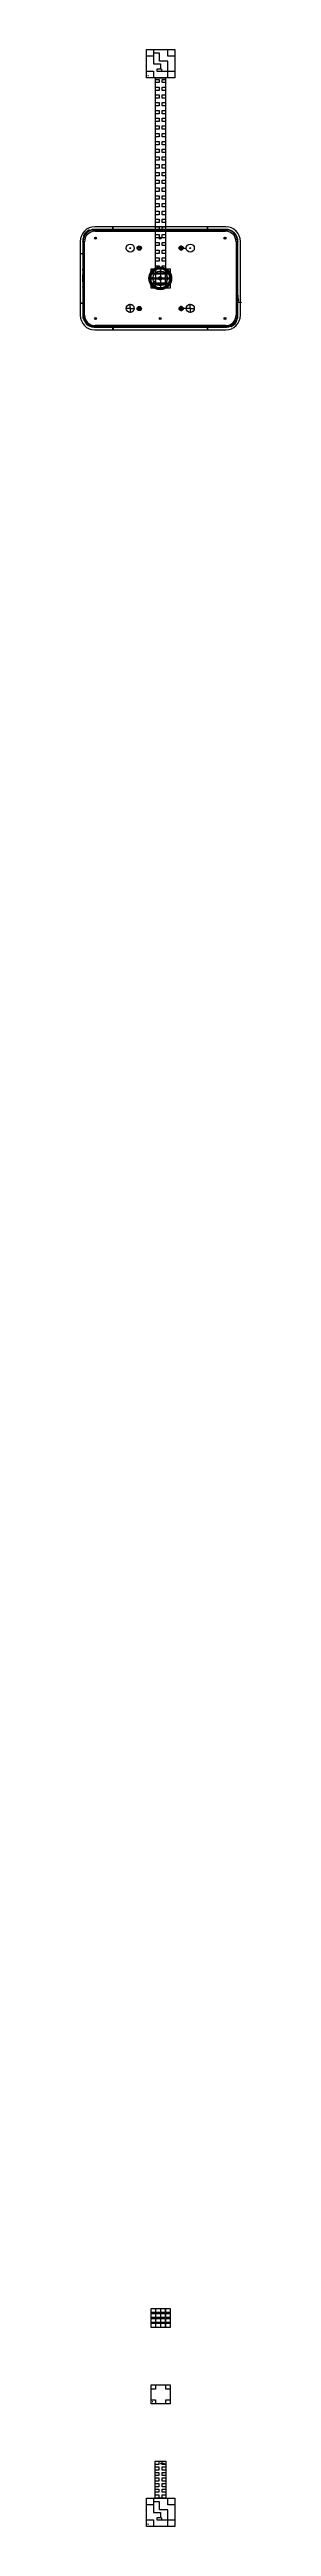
# Model space of a CAD drawing. Header units: millimetres. Extents: x 603388 to 620678, y 84422 to 118182.
# Drawn here: x 608558 to 609401, y 95709 to 108668 of the extents above; entities that cross this region are included whole.
import ezdxf

# ---------------------------------------------------------------- set-up
doc = ezdxf.new("R2010")
doc.units = ezdxf.units.MM
doc.header["$LTSCALE"] = 0.5
doc.layers.add('L-AGV车体', color=7, linetype='Continuous')
doc.layers.add('L-二维码', color=7, linetype='Continuous')
doc.layers.get('0').off()
doc.styles.get("Standard").update_dxf_attribs({"font": 'txt', "bigfont": 'gbcbig.shx'})

# ---------------------------------------------------------------- blocks, each defined once
blk = doc.blocks.new('TAG4X4')
at = {"layer": 'L-二维码'}
for points in [[(-50, 50), (50, 50), (50, -50), (-50, -50)], [(-50, 50), (-27, 50), (-27, 28), (-50, 28)], [(-50, 24), (-27, 24), (-27, 2), (-50, 2)], [(-25, 50), (-1, 50), (-1, 28), (-25, 28)], [(-25, 24), (-1, 24), (-1, 2), (-25, 2)], [(1, 50), (24, 50), (24, 28), (1, 28)], [(1, 24), (24, 24), (24, 2), (1, 2)], [(27, 50), (50, 50), (50, 28), (27, 28)], [(27, 24), (50, 24), (50, 2), (27, 2)], [(-50, -2), (-27, -2), (-27, -24), (-50, -24)], [(-50, -28), (-27, -28), (-27, -50), (-50, -50)], [(-25, -2), (-1, -2), (-1, -24), (-25, -24)], [(-25, -28), (-1, -28), (-1, -50), (-25, -50)], [(1, -2), (24, -2), (24, -24), (1, -24)], [(1, -28), (24, -28), (24, -50), (1, -50)], [(27, -2), (50, -2), (50, -24), (27, -24)], [(27, -28), (50, -28), (50, -50), (27, -50)]]:
    blk.add_lwpolyline(points, close=True, dxfattribs=at)
blk.add_attdef('ID', (-44, -41), '', height=5, dxfattribs=at)
blk = doc.blocks.new('TAG5X5')
at = {"layer": 'L-二维码'}
for p, q in [((-5, 55), (-38, 55)), ((-38, 39), (-38, 0)), ((-38, 0), (0, 0)), ((-5, 13), (-5, 55)), ((38, 13), (-5, 13)), ((0, 0), (0, -29)), ((38, -39), (38, 13)), ((5, -29), (-20, -29)), ((-20, -29), (-20, -39)), ((-20, -39), (38, -39)), ((5, -29), (5, -39))]:
    blk.add_line(p, q, dxfattribs=at)
for points in [[(-74, 74), (74, 74), (74, -74), (-74, -74)], [(-74, 74), (-38, 74), (-38, 39), (-74, 39)], [(38, 74), (74, 74), (74, 39), (38, 39)], [(-74, -39), (-38, -39), (-38, -74), (-74, -74)], [(38, -39), (74, -39), (74, -74), (38, -74)]]:
    blk.add_lwpolyline(points, close=True, dxfattribs=at)
blk.add_attdef('ID', (-68, -65), '', height=5, dxfattribs=at)
blk = doc.blocks.new('TAG2X7')
at = {"layer": 'L-二维码'}
for points in [[(-28, 193), (28, 193), (28, 0), (-28, 0)], [(-28, 193), (-9, 193), (-9, 175), (-28, 175)], [(-28, 162), (-9, 162), (-9, 145), (-28, 145)], [(-28, 133), (-9, 133), (-9, 116), (-28, 116)], [(9, 193), (28, 193), (28, 175), (9, 175)], [(9, 162), (28, 162), (28, 145), (9, 145)], [(9, 133), (28, 133), (28, 116), (9, 116)], [(-28, 104), (-9, 104), (-9, 87), (-28, 87)], [(-28, 75), (-9, 75), (-9, 58), (-28, 58)], [(-28, 46), (-9, 46), (-9, 29), (-28, 29)], [(-28, 17), (-9, 17), (-9, 0), (-28, 0)], [(9, 104), (28, 104), (28, 87), (9, 87)], [(9, 75), (28, 75), (28, 58), (9, 58)], [(9, 46), (28, 46), (28, 29), (9, 29)], [(9, 17), (28, 17), (28, 0), (9, 0)]]:
    blk.add_lwpolyline(points, close=True, dxfattribs=at)
blk.add_attdef('ID', (-21, 9), '', height=5, dxfattribs=at)
blk = doc.blocks.new('TAG2X2')
at = {"layer": 'L-二维码'}
for points in [[(-50, 50), (50, 50), (50, -50), (-50, -50)], [(-50, 50), (-27, 50), (-27, 28), (-50, 28)], [(27, 50), (50, 50), (50, 28), (27, 28)], [(-50, -28), (-27, -28), (-27, -50), (-50, -50)], [(27, -28), (50, -28), (50, -50), (27, -50)]]:
    blk.add_lwpolyline(points, close=True, dxfattribs=at)
blk.add_attdef('ID', (-44, -41), '', height=5, dxfattribs=at)
blk = doc.blocks.new('TAG2XN(1000)')
at = {"layer": 'L-二维码'}
for points in [[(-26, 1000), (26, 1000), (26, 0), (-26, 0)], [(-26, 992), (-8, 992), (-8, 975), (-26, 975)], [(-26, 952), (-8, 952), (-8, 934), (-26, 934)], [(-26, 911), (-8, 911), (-8, 894), (-26, 894)], [(8, 992), (26, 992), (26, 975), (8, 975)], [(8, 952), (26, 952), (26, 934), (8, 934)], [(8, 911), (26, 911), (26, 894), (8, 894)], [(-26, 871), (-8, 871), (-8, 853), (-26, 853)], [(-26, 830), (-8, 830), (-8, 812), (-26, 812)], [(-26, 789), (-8, 789), (-8, 772), (-26, 772)], [(8, 871), (26, 871), (26, 853), (8, 853)], [(8, 830), (26, 830), (26, 812), (8, 812)], [(8, 789), (26, 789), (26, 772), (8, 772)], [(-26, 749), (-8, 749), (-8, 731), (-26, 731)], [(-26, 708), (-8, 708), (-8, 691), (-26, 691)], [(-26, 667), (-8, 667), (-8, 650), (-26, 650)], [(8, 749), (26, 749), (26, 731), (8, 731)], [(8, 708), (26, 708), (26, 691), (8, 691)], [(8, 667), (26, 667), (26, 650), (8, 650)], [(-26, 627), (-8, 627), (-8, 609), (-26, 609)], [(-26, 586), (-8, 586), (-8, 569), (-26, 569)], [(-26, 546), (-8, 546), (-8, 528), (-26, 528)], [(8, 627), (26, 627), (26, 609), (8, 609)], [(8, 586), (26, 586), (26, 569), (8, 569)], [(8, 546), (26, 546), (26, 528), (8, 528)], [(-26, 505), (-8, 505), (-8, 487), (-26, 487)], [(-26, 464), (-8, 464), (-8, 447), (-26, 447)], [(-26, 424), (-8, 424), (-8, 406), (-26, 406)], [(8, 505), (26, 505), (26, 487), (8, 487)], [(8, 464), (26, 464), (26, 447), (8, 447)], [(8, 424), (26, 424), (26, 406), (8, 406)], [(-26, 383), (-8, 383), (-8, 366), (-26, 366)], [(-26, 342), (-8, 342), (-8, 325), (-26, 325)], [(-26, 302), (-8, 302), (-8, 284), (-26, 284)], [(-26, 261), (-8, 261), (-8, 244), (-26, 244)], [(8, 383), (26, 383), (26, 366), (8, 366)], [(8, 342), (26, 342), (26, 325), (8, 325)], [(8, 302), (26, 302), (26, 284), (8, 284)], [(8, 261), (26, 261), (26, 244), (8, 244)], [(-26, 221), (-8, 221), (-8, 203), (-26, 203)], [(-26, 180), (-8, 180), (-8, 163), (-26, 163)], [(-26, 139), (-8, 139), (-8, 122), (-26, 122)], [(8, 221), (26, 221), (26, 203), (8, 203)], [(8, 180), (26, 180), (26, 163), (8, 163)], [(8, 139), (26, 139), (26, 122), (8, 122)], [(-26, 99), (-8, 99), (-8, 81), (-26, 81)], [(-26, 58), (-8, 58), (-8, 41), (-26, 41)], [(-26, 17), (-8, 17), (-8, 0), (-26, 0)], [(8, 99), (26, 99), (26, 81), (8, 81)], [(8, 58), (26, 58), (26, 41), (8, 41)], [(8, 17), (26, 17), (26, 0), (8, 0)]]:
    blk.add_lwpolyline(points, close=True, dxfattribs=at)
blk.add_attdef('ID', (-20, 9), '', height=5, dxfattribs=at)
blk = doc.blocks.new('SW_CENTERMARKSYMBOL_3')
for p, q in [((-5, 0), (-35, 0)), ((0, 0), (-3, 0)), ((0, 5), (0, 23)), ((0, 0), (0, 3)), ((0, 0), (0, -3)), ((0, 0), (3, 0)), ((5, 0), (23, 0)), ((0, -5), (0, -23))]:
    blk.add_line(p, q)
blk = doc.blocks.new('SW_CENTERMARKSYMBOL_4')
for p, q in [((-5, 0), (-13.5, 0)), ((0, 0), (-2.5, 0)), ((0, 5), (0, 13.5)), ((0, 0), (0, 2.5)), ((0, 0), (0, -2.5)), ((0, 0), (2.5, 0)), ((5, 0), (13.5, 0)), ((0, -5), (0, -13.5))]:
    blk.add_line(p, q)
blk = doc.blocks.new('SW_CENTERMARKSYMBOL_5')
for p, q in [((-5, 0), (-23.5, 0)), ((0, 0), (-2.5, 0)), ((0, 5), (0, 23.5)), ((0, 0), (0, 2.5)), ((0, 0), (0, -2.5)), ((0, 0), (2.5, 0)), ((5, 0), (23.5, 0)), ((0, -5), (0, -23.5))]:
    blk.add_line(p, q)
blk = doc.blocks.new('SW_CENTERMARKSYMBOL_7')
for p, q in [((-5, 0), (-13, 0)), ((0, 0), (-3, 0)), ((0, 5), (0, 13)), ((0, 0), (0, 3)), ((0, 0), (0, -3)), ((0, 0), (3, 0)), ((5, 0), (26, 0)), ((0, -5), (0, -13))]:
    blk.add_line(p, q)
blk = doc.blocks.new('*U340')
at = {"layer": 'L-AGV车体', "color": 0}
for p, q in [((172, 270), (77, 270)), ((172, 262), (172, 270)), ((172, 256), (172, 262)), ((668, 270), (173, 270)), ((173, 262), (173, 270)), ((173, 256), (173, 262)), ((668, 262), (668, 270)), ((668, 256), (668, 262)), ((764, 270), (669, 270)), ((669, 270), (669, 262)), ((669, 262), (669, 256)), ((0, 193), (0, 130)), ((0, 130), (8, 130)), ((8, 130), (14, 130)), ((14, 193), (14, 194)), ((14, 194), (14, 193)), ((14, 193), (16, 193)), ((14, 193), (14, 18)), ((14, 193), (16, 193)), ((16, 193), (14, 193)), ((14, 193), (14, -193)), ((14, 193), (16, 193)), ((16, 209), (16, 194)), ((16, 194), (16, 209)), ((16, 194), (16, 194)), ((16, 193), (16, 194)), ((16, 194), (16, 194)), ((16, 194), (16, 193)), ((16, 18), (16, 193)), ((16, 193), (16, 193)), ((16, 193), (16, -193)), ((20, 219), (20, 219)), ((22, -192), (22, 191)), ((50, 250), (50, 250)), ((75, 253), (59, 253)), ((59, 253), (75, 253)), ((76, 253), (76, 256)), ((765, 256), (76, 256)), ((76, 254), (76, 256)), ((765, 256), (76, 256)), ((76, 254), (765, 254)), ((76, 253), (76, 254)), ((78, 247), (763, 247)), ((316, 159), (316, 156)), ((765, 256), (765, 253)), ((765, 254), (765, 256)), ((765, 254), (765, 253)), ((766, 253), (782, 253)), ((782, 253), (766, 253)), ((818, 191), (818, -192)), ((825, 209), (825, 194)), ((825, 194), (825, 209)), ((825, 194), (825, 194)), ((825, 194), (825, 194)), ((825, 193), (827, 193)), ((825, 193), (826, 193)), ((826, 194), (826, 193)), ((826, 193), (826, 194)), ((827, 193), (826, 193)), ((826, 193), (826, -193)), ((826, 193), (827, 193)), ((827, 193), (826, 193)), ((827, 194), (827, 193)), ((827, 193), (827, 194)), ((827, -193), (827, 193)), ((827, -193), (827, 193)), ((841, -124), (841, 193)), ((0, 129), (0, -129)), ((8, 129), (0, 129)), ((8, 129), (14, 129)), ((16, 48), (14, 48)), ((14, 48), (14, 43)), ((14, 47), (14, 48)), ((16, 47), (14, 47)), ((14, 43), (14, 47)), ((14, 43), (14, 40)), ((16, 40), (14, 40)), ((16, 37), (14, 37)), ((14, 37), (14, 18)), ((14, 18), (16, 18)), ((16, 18), (14, 18)), ((14, -17), (14, 18)), ((14, 18), (14, 18)), ((16, 18), (14, 18)), ((16, 18), (14, 18)), ((14, 18), (14, 18)), ((14, 18), (14, -17)), ((14, -18), (14, 18)), ((16, 43), (16, 48)), ((16, 48), (16, 47)), ((16, 47), (16, 43)), ((16, 40), (16, 43)), ((16, 18), (16, 37)), ((17, 18), (16, 18)), ((16, 18), (16, -17)), ((16, 18), (16, 18)), ((16, 18), (17, 18)), ((16, 18), (16, 18)), ((16, 18), (16, 18)), ((16, -17), (16, 18)), ((16, 18), (16, -18)), ((17, 18), (17, -18)), ((17, 18), (17, -18)), ((382, -6), (382, 6)), ((415, 38), (426, 38)), ((458, 6), (458, -6)), ((0, -129), (8, -129)), ((8, -129), (14, -129)), ((16, -17), (14, -17)), ((14, -18), (14, -17)), ((16, -17), (14, -17)), ((14, -17), (14, -18)), ((14, -18), (14, -193)), ((16, -18), (14, -18)), ((16, -18), (14, -18)), ((14, -18), (14, -36)), ((16, -36), (14, -36)), ((14, -39), (14, -42)), ((16, -39), (14, -39)), ((14, -42), (14, -47)), ((14, -47), (14, -42)), ((16, -47), (14, -47)), ((16, -47), (14, -47)), ((14, -47), (14, -47)), ((16, -17), (16, -18)), ((16, -18), (16, -17)), ((17, -18), (16, -18)), ((17, -18), (16, -18)), ((16, -193), (16, -18)), ((16, -18), (16, -18)), ((16, -36), (16, -18)), ((16, -42), (16, -39)), ((16, -47), (16, -42)), ((16, -42), (16, -47)), ((16, -47), (16, -47)), ((392, -17), (387, -17)), ((387, -17), (387, -19)), ((392, -26), (392, -17)), ((426, -38), (415, -38)), ((828, -88), (827, -88)), ((827, -105), (828, -105)), ((827, -120), (828, -120)), ((827, -124), (831, -124)), ((827, -124), (828, -124)), ((831, -127), (827, -127)), ((828, -88), (828, -98)), ((828, -98), (828, -108)), ((828, -120), (828, -105)), ((828, -108), (828, -108)), ((828, -108), (831, -108)), ((828, -115), (828, -115)), ((828, -114), (828, -114)), ((828, -118), (828, -118)), ((828, -118), (831, -118)), ((830, -112), (830, -112)), ((830, -115), (830, -112)), ((830, -112), (830, -115)), ((830, -112), (830, -115)), ((830, -115), (830, -115)), ((831, -118), (831, -108)), ((831, -108), (831, -108)), ((831, -118), (831, -118)), ((831, -124), (838, -124)), ((838, -127), (831, -127)), ((838, -124), (844, -124)), ((844, -127), (838, -127)), ((841, -193), (841, -127)), ((844, -124), (844, -127)), ((0, -130), (0, -193)), ((8, -130), (0, -130)), ((8, -130), (14, -130)), ((16, -193), (14, -193)), ((14, -193), (16, -193)), ((14, -193), (14, -193)), ((16, -193), (14, -193)), ((14, -193), (16, -193)), ((14, -193), (14, -193)), ((16, -193), (16, -193)), ((16, -193), (16, -193)), ((16, -193), (16, -193)), ((16, -209), (16, -194)), ((16, -194), (16, -194)), ((16, -194), (16, -194)), ((16, -194), (16, -209)), ((75, -253), (59, -253)), ((59, -253), (75, -253)), ((76, -255), (76, -253)), ((76, -254), (76, -253)), ((765, -254), (76, -254)), ((76, -254), (76, -255)), ((76, -255), (765, -255)), ((76, -255), (765, -255)), ((763, -247), (78, -247)), ((172, -262), (172, -255)), ((173, -255), (173, -262)), ((316, -156), (316, -159)), ((668, -255), (668, -262)), ((669, -262), (669, -255)), ((759, -211), (761, -208)), ((765, -253), (765, -255)), ((765, -253), (765, -254)), ((765, -254), (765, -255)), ((766, -253), (782, -253)), ((782, -253), (766, -253)), ((791, -250), (791, -250)), ((821, -219), (821, -219)), ((827, -193), (825, -193)), ((826, -193), (825, -193)), ((825, -194), (825, -194)), ((825, -209), (825, -194)), ((825, -194), (825, -194)), ((825, -194), (825, -209)), ((826, -193), (826, -193)), ((827, -193), (826, -193)), ((826, -193), (827, -193)), ((827, -193), (826, -193)), ((826, -193), (826, -193)), ((827, -193), (827, -193)), ((827, -193), (827, -193)), ((77, -270), (172, -270)), ((172, -270), (172, -262)), ((173, -262), (173, -270)), ((173, -270), (668, -270)), ((668, -262), (668, -270)), ((669, -270), (669, -262)), ((669, -270), (764, -270))]:
    blk.add_line(p, q, dxfattribs=at)
at = {"layer": 'L-AGV车体', "color": 0, "flags": 128}
for points in [[(16, 201), (16, 198), (16, 194)], [(826, 194), (825, 198), (825, 201)], [(16, -193), (16, -198), (16, -201)], [(825, -201), (825, -198), (826, -193)]]:
    blk.add_lwpolyline(points, dxfattribs=at)
at = {"layer": 'L-AGV车体', "color": 0}
for centre, radius in [((80, 210), 5), ((80, 210), 4.3), ((80, 210), 2.8), ((80, 210), 1.65), ((263, 158), 21), ((263, 158), 21), ((263, 158), 21), ((263, 158), 2.5), ((310, 158), 11), ((310, 158), 6.5), ((310, 158), 6.5), ((310, 158), 5.1), ((420, 210), 5), ((420, 210), 4.3), ((420, 210), 2.8), ((420, 210), 1.65), ((530, 158), 11), ((530, 158), 6.5), ((530, 158), 6.5), ((530, 158), 5.1), ((578, 158), 21), ((578, 158), 21), ((578, 158), 21), ((578, 158), 2.5), ((760, 210), 5), ((760, 210), 4.3), ((760, 210), 2.8), ((760, 210), 1.65), ((420, 0), 60), ((420, 0), 55), ((420, 0), 55), ((420, 0), 50), ((420, 0), 38.5), ((420, 0), 9), ((420, 0), 5), ((80, -210), 5), ((80, -210), 4.3), ((80, -210), 2.8), ((80, -210), 1.65), ((263, -157), 21), ((263, -157), 21), ((263, -157), 21), ((263, -157), 2.5), ((310, -158), 11), ((310, -157), 6.5), ((310, -157), 6.5), ((310, -157), 5.1), ((420, -210), 5), ((420, -210), 4.3), ((420, -210), 2.8), ((420, -210), 1.65), ((530, -158), 11), ((530, -157), 6.5), ((530, -157), 6.5), ((530, -157), 5.1), ((578, -157), 21), ((578, -157), 21), ((578, -157), 21), ((578, -157), 2.5), ((760, -210), 5), ((760, -210), 4.3), ((760, -210), 2.8), ((760, -210), 1.65)]:
    blk.add_circle(centre, radius, dxfattribs=at)
for centre, radius, start, end in [((77, 193), 77, 90, 180), ((764, 193), 77, 0, 90), ((76, 194), 62, 90, 180), ((76, 194), 62, 165.4972, 180), ((76, 194), 60.5, 90, 180), ((76, 194), 62, 106.3554, 165.4972), ((76, 194), 62, 106.3554, 165.4972), ((76, 194), 62, 106.3554, 165.4972), ((76, 194), 60.5, 100.4784, 172.811), ((77, 193), 61.5, 172.8698, 179.0683), ((76, 193), 60, 179.045, 180), ((77, 193), 61.5, 179.0683, 179.5342), ((76, 193), 60, 179.045, 180), ((77, 193), 66.5, 117.7079, 152.2921), ((21, 222), 3, 152.2921, 245), ((78, 191), 55.5, 90, 180), ((47, 249), 3, 25, 117.7079), ((76, 194), 62, 90, 106.3554), ((76, 194), 60.5, 90, 100.4784), ((77, 193), 61.5, 90.9317, 100.3926), ((76, 193), 60, 90, 90.9879), ((76, 193), 60, 90, 90.9879), ((763, 191), 55.5, 0, 90), ((765, 194), 62, 73.6446, 90), ((765, 194), 62, 0, 90), ((765, 194), 60.5, 79.5216, 90), ((764, 193), 61.5, 79.6074, 89.0683), ((765, 194), 60.5, 0, 90), ((765, 193), 60, 89.0121, 90), ((765, 193), 60, 89.0121, 90), ((765, 194), 60.5, 7.189, 79.5216), ((765, 194), 62, 14.5028, 73.6446), ((765, 194), 62, 14.5028, 73.6446), ((765, 194), 62, 14.5028, 73.6446), ((765, 194), 62, 0, 14.5028), ((764, 193), 61.5, 0.9317, 7.1302), ((765, 193), 60, 0, 0.955), ((764, 193), 61.5, 0.4658, 0.9317), ((765, 193), 60, 0, 0.955), ((77, -193), 77, 180, 270), ((76, -193), 62, 180, 194.5028), ((76, -193), 62, 180, 270), ((76, -193), 60, 180, 180.955), ((77, -192), 61.5, 180.4658, 180.9317), ((77, -192), 61.5, 180.9317, 187.1302), ((76, -193), 60, 180, 180.955), ((76, -193), 60.5, 180, 270), ((76, -193), 60.5, 187.189, 259.5216), ((76, -193), 62, 194.5028, 253.6446), ((76, -193), 62, 194.5028, 253.6446), ((76, -193), 62, 194.5028, 253.6446), ((78, -192), 55.5, 180, 270), ((76, -193), 62, 253.6446, 270), ((76, -193), 60.5, 259.5216, 270), ((77, -192), 61.5, 259.6074, 269.0683), ((76, -193), 60, 269.0121, 270), ((76, -193), 60, 269.0121, 270), ((763, -192), 55.5, 270, 0), ((764, -193), 77, 270, 0), ((765, -193), 60.5, 270, 0), ((765, -193), 62, 270, 0), ((765, -193), 60, 270, 270.9879), ((765, -193), 60.5, 270, 280.4784), ((765, -193), 62, 270, 286.3554), ((764, -192), 61.5, 270.9317, 280.3926), ((765, -193), 60, 270, 270.9879), ((765, -193), 60.5, 280.4784, 352.811), ((765, -193), 62, 286.3554, 345.4972), ((765, -193), 62, 286.3554, 345.4972), ((765, -193), 62, 286.3554, 345.4972), ((794, -249), 3, 205, 297.7079), ((764, -192), 66.5, 297.7079, 332.2921), ((820, -222), 3, 332.2921, 65), ((765, -193), 60, 359.045, 0), ((765, -193), 62, 345.4972, 0), ((764, -192), 61.5, 352.8698, 359.0683), ((764, -192), 61.5, 359.0683, 359.5342), ((765, -193), 60, 359.045, 0)]:
    blk.add_arc(centre, radius, start, end, dxfattribs=at)
for points, knots in [([(828, -113), (828, -113), (828, -113), (828, -112), (828, -112), (828, -112), (828, -111), (828, -112), (828, -112), (828, -112), (828, -112), (828, -113), (828, -113)], [0, 0, 0, 0, 0.067798, 0.191227, 0.282425, 0.373741, 0.468545, 0.575684, 0.689098, 0.787889, 0.881683, 1, 1, 1, 1]), ([(828, -113), (828, -113), (828, -113), (828, -112), (828, -112), (828, -112), (828, -112), (828, -112)], [0, 0, 0, 0, 0.143653, 0.398244, 0.5972, 0.795847, 1, 1, 1, 1]), ([(828, -112), (828, -112), (828, -112), (828, -112), (828, -112), (828, -112), (828, -112)], [0, 0, 0, 0, 0.281166, 0.624045, 0.9631, 1, 1, 1, 1]), ([(828, -113), (828, -113), (828, -113), (828, -112), (828, -112), (828, -112), (828, -112), (828, -112), (828, -112), (828, -112), (828, -112), (828, -113), (828, -113), (828, -113)], [0, 0, 0, 0, 0.0751322, 0.2079961, 0.3013859, 0.3947695, 0.4850794, 0.5820369, 0.6712731, 0.7603588, 0.8560531, 0.9846982, 1, 1, 1, 1]), ([(828, -113), (828, -113), (828, -114), (828, -114), (828, -114), (828, -114), (828, -115), (828, -115), (828, -115), (828, -114), (828, -114), (828, -114), (828, -114), (828, -113), (828, -113)], [0, 0, 0, 0, 0.132472, 0.249852, 0.311108, 0.37082, 0.432045, 0.497629, 0.565022, 0.627762, 0.688809, 0.751363, 0.869449, 1, 1, 1, 1]), ([(828, -115), (828, -115), (828, -114), (828, -114), (828, -114), (828, -113), (828, -113), (828, -113)], [0, 0, 0, 0, 0.213006, 0.432257, 0.62352, 0.819901, 1, 1, 1, 1]), ([(828, -113), (828, -113), (828, -113), (828, -114), (828, -114), (828, -114), (828, -114), (828, -114), (828, -114), (828, -114), (828, -114), (828, -113), (828, -113), (828, -113)], [0, 0, 0, 0, 0.073258, 0.197215, 0.281664, 0.365767, 0.463465, 0.555291, 0.658978, 0.751112, 0.83636, 0.969352, 1, 1, 1, 1]), ([(828, -114), (828, -114), (828, -114), (828, -114), (828, -114), (828, -114), (828, -114)], [0, 0, 0, 0, 0.088773, 0.429382, 0.731888, 1, 1, 1, 1])]:
    blk.add_open_spline(points, degree=3, knots=knots, dxfattribs=at)
for name, p in [('SW_CENTERMARKSYMBOL_7', (530, 158)), ('SW_CENTERMARKSYMBOL_5', (263, -157)), ('SW_CENTERMARKSYMBOL_4', (530, -158)), ('SW_CENTERMARKSYMBOL_3', (578, -157))]:
    blk.add_blockref(name, p, dxfattribs=at)

msp = doc.modelspace()

# ---------------------------------------------------------------- block references
for name, p, values in [('TAG5X5', (608980, 108594), {'ID': '4'}), ('TAG2XN(1000)', (608980, 107520), {'ID': '1'}), ('TAG2X2', (608980, 96400), {'ID': '1'}), ('TAG5X5', (608980, 95783), {'ID': '1'})]:
    msp.add_blockref(name, p).add_auto_attribs(values)
for p in [(608980, 107470), (608980, 96800)]:
    msp.add_blockref('TAG4X4', p)
at = {"rotation": 180}
msp.add_blockref('TAG2X7', (608980, 96050), dxfattribs=at).add_auto_attribs({'ID': '48006'})
at = {"layer": 'L-AGV车体'}
msp.add_blockref('*U340', (608558, 107471), dxfattribs=at)

doc.saveas('drawing.dxf')
